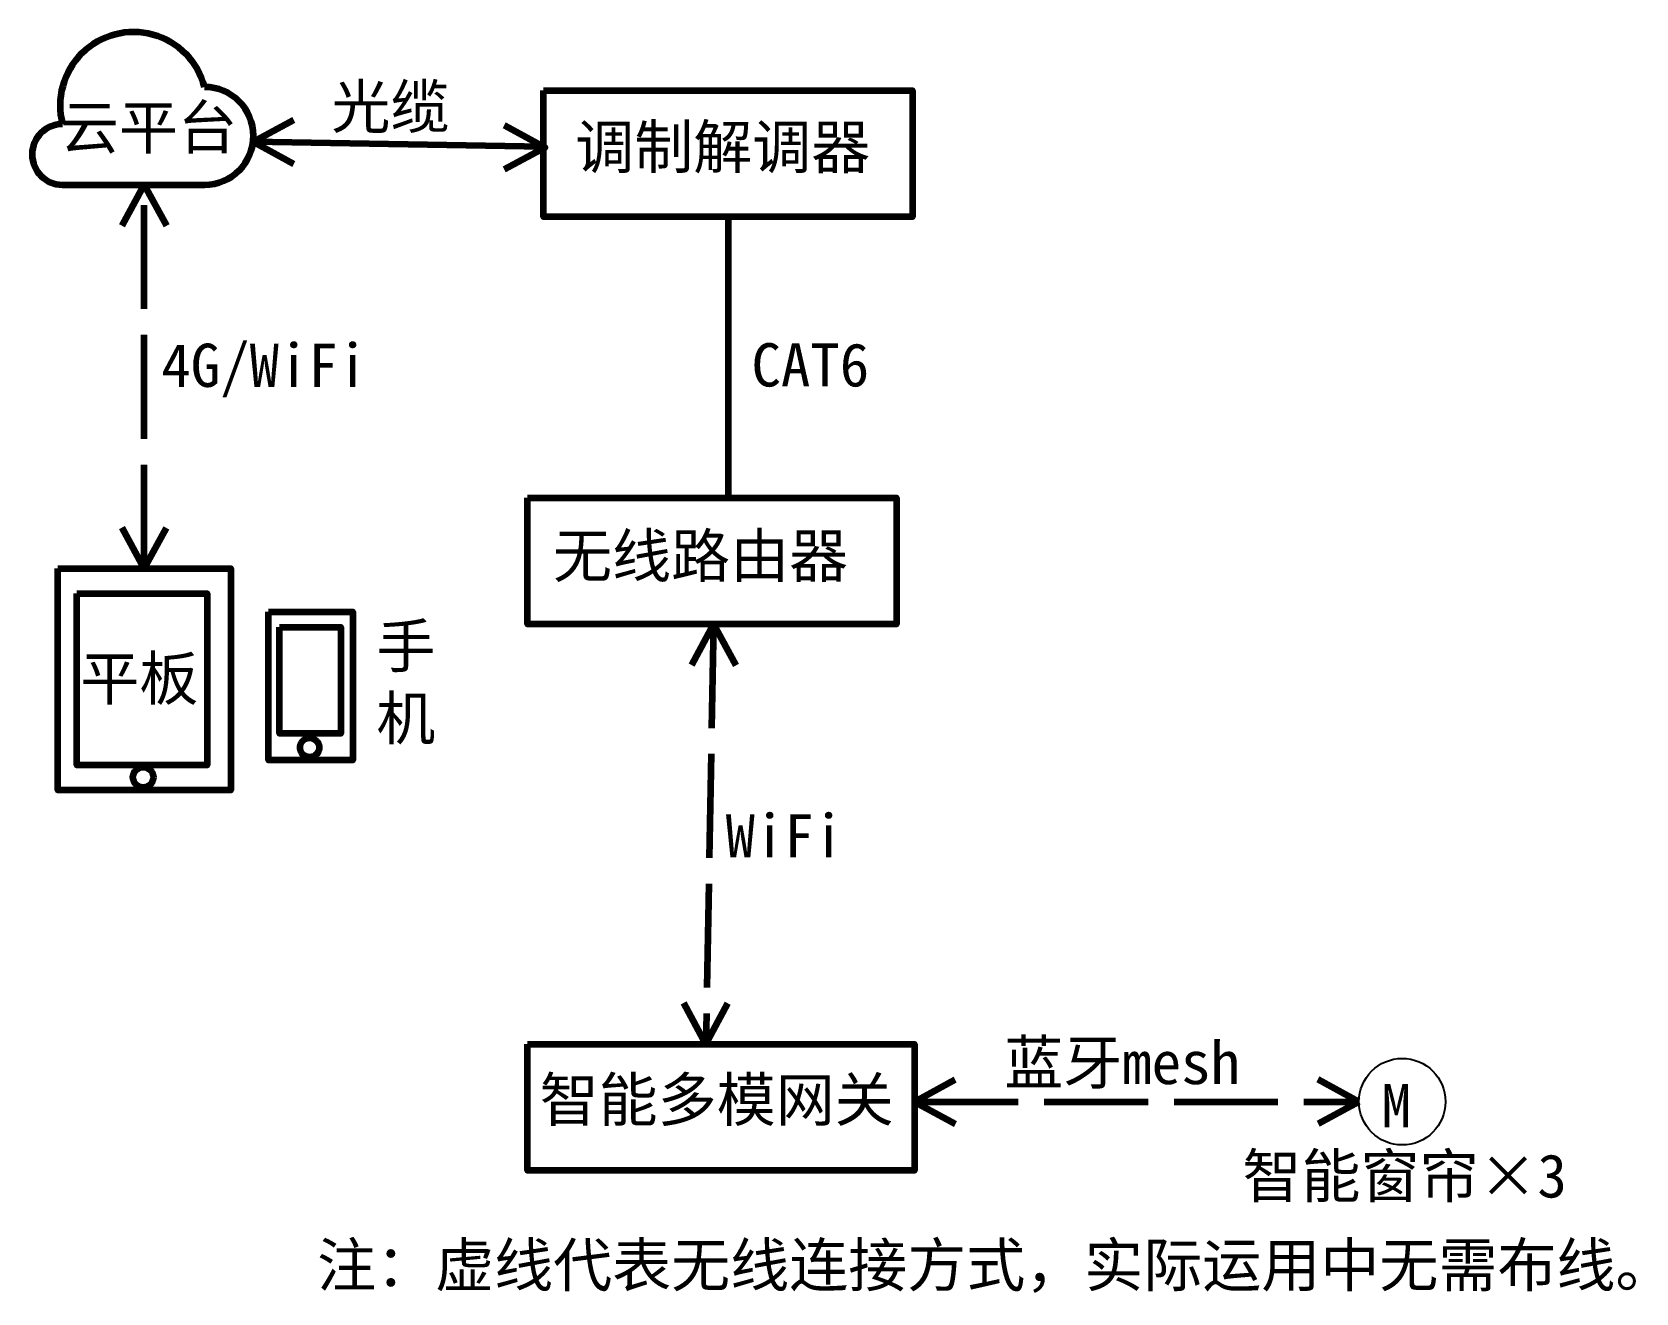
# Model space of a CAD drawing. Header units: millimetres. Extents: x -17843 to 96660, y -635 to 15967.
# Drawn here: x 87393 to 96660, y 8384 to 15667 of the extents above; entities that cross this region are included whole.
import ezdxf

# ---------------------------------------------------------------- set-up
doc = ezdxf.new("R2010")
doc.units = ezdxf.units.MM
doc.header["$LTSCALE"] = 50
doc.linetypes.add('ACAD_ISO02W100', pattern=[15, 12, -3])
doc.layers.add('系统图', color=7, linetype='Continuous')
doc.layers.add('门', color=7, linetype='Continuous')
doc.styles.get("Standard").update_dxf_attribs({"font": 'arial.ttf'})

msp = doc.modelspace()

# ---------------------------------------------------------------- texts
at = {"layer": '门', "char_height": 250, "attachment_point": 1}
for s, width, insert in [('{\\fSimSun|b0|i0|c134|p2;光缆}', 1868.49629, (89123.147, 15361.869)), ('{\\fSimSun|b0|i0|c134|p2;云平台}', 1868.49629, (87554.874, 15242.764)), ('{\\fSimSun|b0|i0|c134|p2;调制解调器}', 1868.49629, (90531.391, 15129.342)), ('{\\fSimSun|b0|i0|c134|p2;4G/WiFi}', 1868.49629, (88140, 13867.402)), ('{\\fSimSun|b0|i0|c134|p2;CAT6}', 1868.49629, (91550, 13870)), ('{\\fSimSun|b0|i0|c134|p2;无线路由器}', 1868.49629, (90403.587, 12767.274)), ('{\\fSimSun|b0|i0|c134|p2;手机}', 250, (89382.366, 12245.539)), ('{\\fSimSun|b0|i0|c134|p2;平板}', 1868.49629, (87672.112, 12058.396)), ('{\\fSimSun|b0|i0|c134|p2;WiFi}', 1868.49629, (91400.398, 11148.977)), ('{\\fSimSun|b0|i0|c134|p2;蓝牙mesh}', 1868.49629, (93010, 9840)), ('{\\fSimSun|b0|i0|c134|p2;智能多模网关}', 2324.23059, (90325.885, 9625.421)), ('{\\fSimSun|b0|i0|c134|p2;M}', 493.19087, (95191.112, 9589.752)), ('{\\fSimSun|b0|i0|c134|p2;智能窗帘×3}', 3179.94668, (94387.051, 9184.572)), ('{\\fSimSun|b0|i0|c134|p2;注：虚线代表无线连接方式，实际运用中无需布线。}', 9392.87597, (89040, 8670))]:
    msp.add_mtext_dynamic_manual_height_columns(s, width=width, gutter_width=12.5, heights=[0], dxfattribs=dict(at, insert=insert))

# ---------------------------------------------------------------- linework, layer by layer
at = {"layer": '系统图', "color": 7, "lineweight": 100}
for p, q in [((90348.742, 15005.397), (88670.478, 15033.045)), ((87568.546, 14785.305), (88390.415, 14785.305)), ((91414.821, 14599.912), (91414.821, 12976.909)), ((88041.457, 12567.822), (87913.622, 12803.609)), ((88041.457, 12567.822), (88169.291, 12803.609)), ((91331.032, 12246.779), (91203.198, 12010.992)), ((91331.032, 12246.779), (91458.866, 12010.992)), ((91286.075, 9821.06), (91158.24, 10056.847)), ((91286.075, 9821.06), (91413.909, 10056.847)), ((92491.638, 9488.241), (92727.425, 9616.075)), ((95060, 9488.241), (94824.213, 9616.075)), ((92491.638, 9488.241), (92727.425, 9360.407)), ((95060, 9488.241), (94824.213, 9360.407))]:
    msp.add_line(p, q, dxfattribs=at)
at = {"layer": '系统图', "color": 7, "linetype": 'ACAD_ISO02W100', "lineweight": 100}
msp.add_line((88041.457, 12567.822), (88041.457, 14785.305), dxfattribs=at)
at = {"layer": '系统图', "linetype": 'ACAD_ISO02W100', "lineweight": 100}
for p, q in [((91331.032, 12246.779), (91286.078, 9821.221)), ((92491.638, 9488.241), (95060, 9488.241))]:
    msp.add_line(p, q, dxfattribs=at)
at = {"layer": '系统图', "color": 7, "lineweight": 100}
for points in [[(90348.742, 15330.041), (92480.901, 15330.041), (92480.901, 14599.912), (90348.742, 14599.912)], [(90256.22, 12976.909), (92388.379, 12976.909), (92388.379, 12246.779), (90256.22, 12246.779)], [(87651.035, 12424.53), (88404.959, 12424.53), (88404.959, 11431.49), (87651.035, 11431.49)], [(88823.781, 12229.053), (89176.571, 12229.053), (89176.571, 11615.689), (88823.781, 11615.689)], [(90256.22, 9821.221), (92491.638, 9821.221), (92491.638, 9091.092), (90256.22, 9091.092)]]:
    msp.add_lwpolyline(points, close=True, dxfattribs=at)
for points in [[(88906.265, 14905.21), (88670.478, 15033.045), (88906.265, 15160.879)], [(90121.376, 15128.665), (90357.163, 15000.831), (90121.376, 14872.997)], [(87913.622, 14549.518), (88041.457, 14785.305), (88169.291, 14549.518)]]:
    msp.add_lwpolyline(points, dxfattribs=at)
at = {"layer": '系统图', "lineweight": 100}
for points in [[(87541.755, 12567.822), (88541.158, 12567.822), (88541.158, 11287.647), (87541.755, 11287.647)], [(88758.42, 12318.296), (89247.258, 12318.296), (89247.258, 11461.23), (88758.42, 11461.23)]]:
    msp.add_lwpolyline(points, close=True, dxfattribs=at)
at = {"layer": '系统图', "color": 7, "lineweight": 100}
for centre, radius in [((88996.91, 11534.125), 55.532), ((88035.425, 11362.438), 59.26)]:
    msp.add_circle(centre, radius, dxfattribs=at)
for centre, radius, start, end in [((87979.481, 15242.764), 424.607, 14.5794456, 194.5794456), ((88390.415, 15067.476), 282.171, 270, 90), ((87568.546, 14960.593), 175.288, 90, 270)]:
    msp.add_arc(centre, radius, start, end, dxfattribs=at)
at = {"layer": '门'}
msp.add_circle((95310, 9488.241), 250, dxfattribs=at)

msp.set_redraw_order([(e.dxf.handle, doc.entitydb.next_handle()) for e in msp.query("TEXT MTEXT ATTDEF DIMENSION ARC_DIMENSION")])  # texts and dimensions are drawn at this point

doc.saveas('drawing.dxf')
